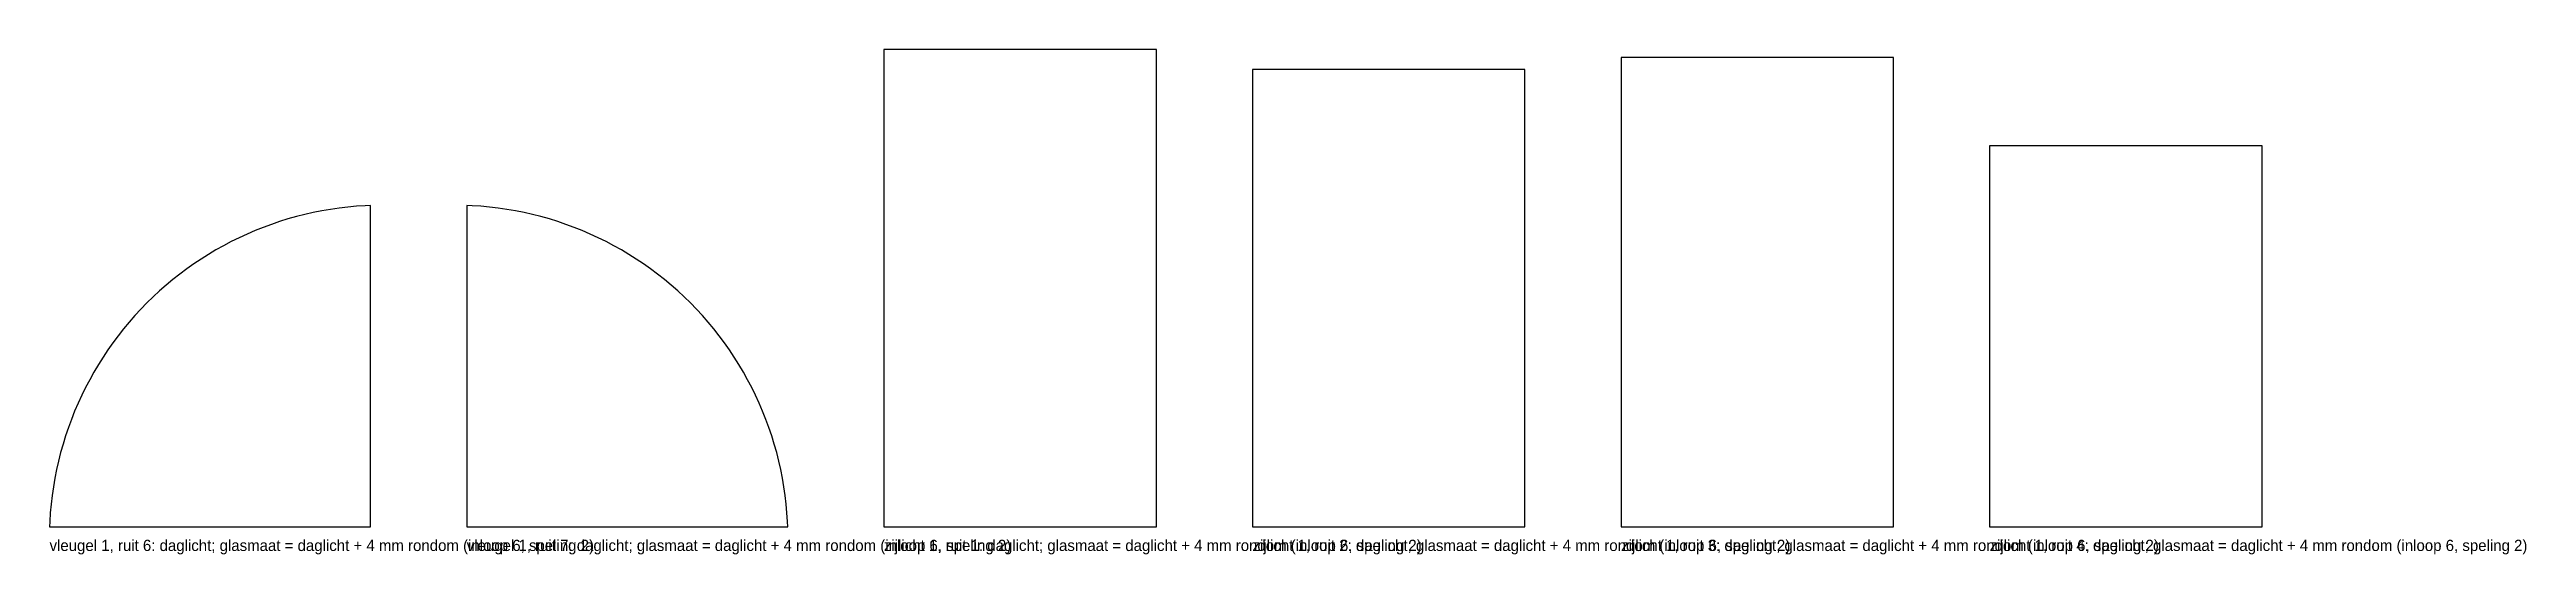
# Model space of a CAD drawing. Header units: millimetres. Extents: x 0 to 7259, y -34 to 595.
# Drawn here: x 4168 to 7259, y -34 to 595 of the extents above; entities that cross this region are included whole.
import ezdxf

# ---------------------------------------------------------------- set-up
doc = ezdxf.new("R2010")
doc.units = ezdxf.units.MM

msp = doc.modelspace()

# ---------------------------------------------------------------- texts
at = {"layer": 'TEKST'}
for s, p in [('vleugel 1, ruit 6: daglicht; glasmaat = daglicht + 4 mm rondom (inloop 6, speling 2)', (4168, -30)), ('vleugel 1, ruit 7: daglicht; glasmaat = daglicht + 4 mm rondom (inloop 6, speling 2)', (4688.6959, -30)), ('zijlicht 1, ruit 1: daglicht; glasmaat = daglicht + 4 mm rondom (inloop 6, speling 2)', (5209.3919, -30)), ('zijlicht 1, ruit 2: daglicht; glasmaat = daglicht + 4 mm rondom (inloop 6, speling 2)', (5669.3919, -30)), ('zijlicht 1, ruit 3: daglicht; glasmaat = daglicht + 4 mm rondom (inloop 6, speling 2)', (6129.3919, -30)), ('zijlicht 1, ruit 4: daglicht; glasmaat = daglicht + 4 mm rondom (inloop 6, speling 2)', (6589.3919, -30))]:
    msp.add_text(s, height=14, dxfattribs=at).set_placement(p)

# ---------------------------------------------------------------- linework, layer by layer
at = {"layer": 'DAGLICHT'}
for p, q in [((5549.3919, 595), (5209.3919, 595)), ((5209.3919, 595), (5209.3919, 0)), ((5549.3919, 0), (5549.3919, 595)), ((6009.3919, 570), (5669.3919, 570)), ((5669.3919, 570), (5669.3919, 0)), ((6009.3919, 0), (6009.3919, 570)), ((6469.3919, 585), (6129.3919, 585)), ((6129.3919, 585), (6129.3919, 0)), ((6469.3919, 0), (6469.3919, 585)), ((6929.3919, 475), (6589.3919, 475)), ((6589.3919, 475), (6589.3919, 0)), ((6929.3919, 0), (6929.3919, 475)), ((4434.6149, 373.3695), (4424.4996, 369.3339)), ((4444.8323, 377.1389), (4434.6149, 373.3695)), ((4455.1449, 380.6395), (4444.8323, 377.1389)), ((4465.5456, 383.869), (4455.1449, 380.6395)), ((4476.0272, 386.8251), (4465.5456, 383.869)), ((4486.5827, 389.5059), (4476.0272, 386.8251)), ((4497.2047, 391.9094), (4486.5827, 389.5059)), ((4507.886, 394.034), (4497.2047, 391.9094)), ((4518.6192, 395.8783), (4507.886, 394.034)), ((4529.3971, 397.4411), (4518.6192, 395.8783)), ((4540.2121, 398.7211), (4529.3971, 397.4411)), ((4551.057, 399.7176), (4540.2121, 398.7211)), ((4561.9242, 400.4299), (4551.057, 399.7176)), ((4568.6959, 400.6959), (4561.9242, 400.4299)), ((4568.6959, 0), (4568.6959, 400.6959)), ((4695.4677, 400.4299), (4688.6959, 400.6959)), ((4688.6959, 400.6959), (4688.6959, 0)), ((4706.3349, 399.7176), (4695.4677, 400.4299)), ((4717.1798, 398.7211), (4706.3349, 399.7176)), ((4727.9948, 397.4411), (4717.1798, 398.7211)), ((4738.7727, 395.8783), (4727.9948, 397.4411)), ((4749.5059, 394.034), (4738.7727, 395.8783)), ((4760.1872, 391.9094), (4749.5059, 394.034)), ((4770.8092, 389.5059), (4760.1872, 391.9094)), ((4781.3647, 386.8251), (4770.8092, 389.5059)), ((4791.8463, 383.869), (4781.3647, 386.8251)), ((4802.247, 380.6395), (4791.8463, 383.869)), ((4812.5596, 377.1389), (4802.247, 380.6395)), ((4822.777, 373.3695), (4812.5596, 377.1389)), ((4832.8923, 369.3339), (4822.777, 373.3695)), ((4375.6959, 345.2666), (4366.3365, 339.6983)), ((4385.1979, 350.5879), (4375.6959, 345.2666)), ((4394.8359, 355.6587), (4385.1979, 350.5879)), ((4404.6033, 360.4755), (4394.8359, 355.6587)), ((4414.4935, 365.0349), (4404.6033, 360.4755)), ((4424.4996, 369.3339), (4414.4935, 365.0349)), ((4842.8984, 365.0349), (4832.8923, 369.3339)), ((4852.7886, 360.4755), (4842.8984, 365.0349)), ((4862.556, 355.6587), (4852.7886, 360.4755)), ((4872.194, 350.5879), (4862.556, 355.6587)), ((4881.6959, 345.2666), (4872.194, 350.5879)), ((4891.0554, 339.6983), (4881.6959, 345.2666)), ((4330.4512, 315.035), (4321.8987, 308.2927)), ((4339.1773, 321.5511), (4330.4512, 315.035)), ((4348.071, 327.8365), (4339.1773, 321.5511)), ((4357.1261, 333.887), (4348.071, 327.8365)), ((4366.3365, 339.6983), (4357.1261, 333.887)), ((4900.2658, 333.887), (4891.0554, 339.6983)), ((4909.3209, 327.8365), (4900.2658, 333.887)), ((4918.2146, 321.5511), (4909.3209, 327.8365)), ((4926.9407, 315.035), (4918.2146, 321.5511)), ((4935.4932, 308.2927), (4926.9407, 315.035)), ((4289.5395, 279.1564), (4281.9402, 271.3555)), ((4297.3404, 286.7557), (4289.5395, 279.1564)), ((4305.3376, 294.1482), (4297.3404, 286.7557)), ((4313.5256, 301.3289), (4305.3376, 294.1482)), ((4321.8987, 308.2927), (4313.5256, 301.3289)), ((4943.8663, 301.3289), (4935.4932, 308.2927)), ((4952.0543, 294.1482), (4943.8663, 301.3289)), ((4960.0515, 286.7557), (4952.0543, 294.1482)), ((4967.8524, 279.1564), (4960.0515, 286.7557)), ((4975.4517, 271.3555), (4967.8524, 279.1564)), ((4267.3671, 255.1704), (4260.4032, 246.7973)), ((4274.5477, 263.3583), (4267.3671, 255.1704)), ((4281.9402, 271.3555), (4274.5477, 263.3583)), ((4982.8442, 263.3583), (4975.4517, 271.3555)), ((4990.0248, 255.1704), (4982.8442, 263.3583)), ((4996.9887, 246.7973), (4990.0248, 255.1704)), ((4240.8595, 220.625), (4234.809, 211.5698)), ((4247.1449, 229.5187), (4240.8595, 220.625)), ((4253.661, 238.2448), (4247.1449, 229.5187)), ((4260.4032, 246.7973), (4253.661, 238.2448)), ((5003.7309, 238.2448), (4996.9887, 246.7973)), ((5010.247, 229.5187), (5003.7309, 238.2448)), ((5016.5324, 220.625), (5010.247, 229.5187)), ((5022.5829, 211.5698), (5016.5324, 220.625)), ((4223.4294, 193), (4218.108, 183.498)), ((4228.9976, 202.3594), (4223.4294, 193)), ((4234.809, 211.5698), (4228.9976, 202.3594)), ((5028.3943, 202.3594), (5022.5829, 211.5698)), ((5033.9625, 193), (5028.3943, 202.3594)), ((5039.2839, 183.498), (5033.9625, 193)), ((4208.2205, 164.0926), (4203.661, 154.2024)), ((4213.0372, 173.86), (4208.2205, 164.0926)), ((4218.108, 183.498), (4213.0372, 173.86)), ((5044.3547, 173.86), (5039.2839, 183.498)), ((5049.1714, 164.0926), (5044.3547, 173.86)), ((5053.7309, 154.2024), (5049.1714, 164.0926)), ((4191.5571, 123.8637), (4188.0564, 113.5511)), ((4195.3265, 134.0811), (4191.5571, 123.8637)), ((4199.3621, 144.1963), (4195.3265, 134.0811)), ((4203.661, 154.2024), (4199.3621, 144.1963)), ((5058.0298, 144.1963), (5053.7309, 154.2024)), ((5062.0654, 134.0811), (5058.0298, 144.1963)), ((5065.8348, 123.8637), (5062.0654, 134.0811)), ((5069.3355, 113.5511), (5065.8348, 123.8637)), ((4184.8269, 103.1504), (4181.8708, 92.6687)), ((4188.0564, 113.5511), (4184.8269, 103.1504)), ((5072.565, 103.1504), (5069.3355, 113.5511)), ((5075.5211, 92.6687), (5072.565, 103.1504)), ((4176.7865, 71.4913), (4174.6619, 60.81)), ((4179.1901, 82.1133), (4176.7865, 71.4913)), ((4181.8708, 92.6687), (4179.1901, 82.1133)), ((5078.2018, 82.1133), (5075.5211, 92.6687)), ((5080.6054, 71.4913), (5078.2018, 82.1133)), ((5082.73, 60.81), (5080.6054, 71.4913)), ((4171.2549, 39.2989), (4169.9748, 28.4838)), ((4172.8176, 50.0767), (4171.2549, 39.2989)), ((4174.6619, 60.81), (4172.8176, 50.0767)), ((5084.5743, 50.0767), (5082.73, 60.81)), ((5086.137, 39.2989), (5084.5743, 50.0767)), ((5087.4171, 28.4838), (5086.137, 39.2989)), ((4168.2661, 6.7718), (4168, 0)), ((4168, 0), (4568.6959, 0)), ((4168.9783, 17.639), (4168.2661, 6.7718)), ((4169.9748, 28.4838), (4168.9783, 17.639)), ((4688.6959, 0), (5089.3919, 0)), ((5088.4136, 17.639), (5087.4171, 28.4838)), ((5089.1258, 6.7718), (5088.4136, 17.639)), ((5089.3919, 0), (5089.1258, 6.7718)), ((5209.3919, 0), (5549.3919, 0)), ((5669.3919, 0), (6009.3919, 0)), ((6129.3919, 0), (6469.3919, 0)), ((6589.3919, 0), (6929.3919, 0))]:
    msp.add_line(p, q, dxfattribs=at)

msp.set_redraw_order([(e.dxf.handle, doc.entitydb.next_handle()) for e in msp.query("TEXT MTEXT ATTDEF DIMENSION ARC_DIMENSION")])  # texts and dimensions are drawn at this point

doc.saveas('drawing.dxf')
